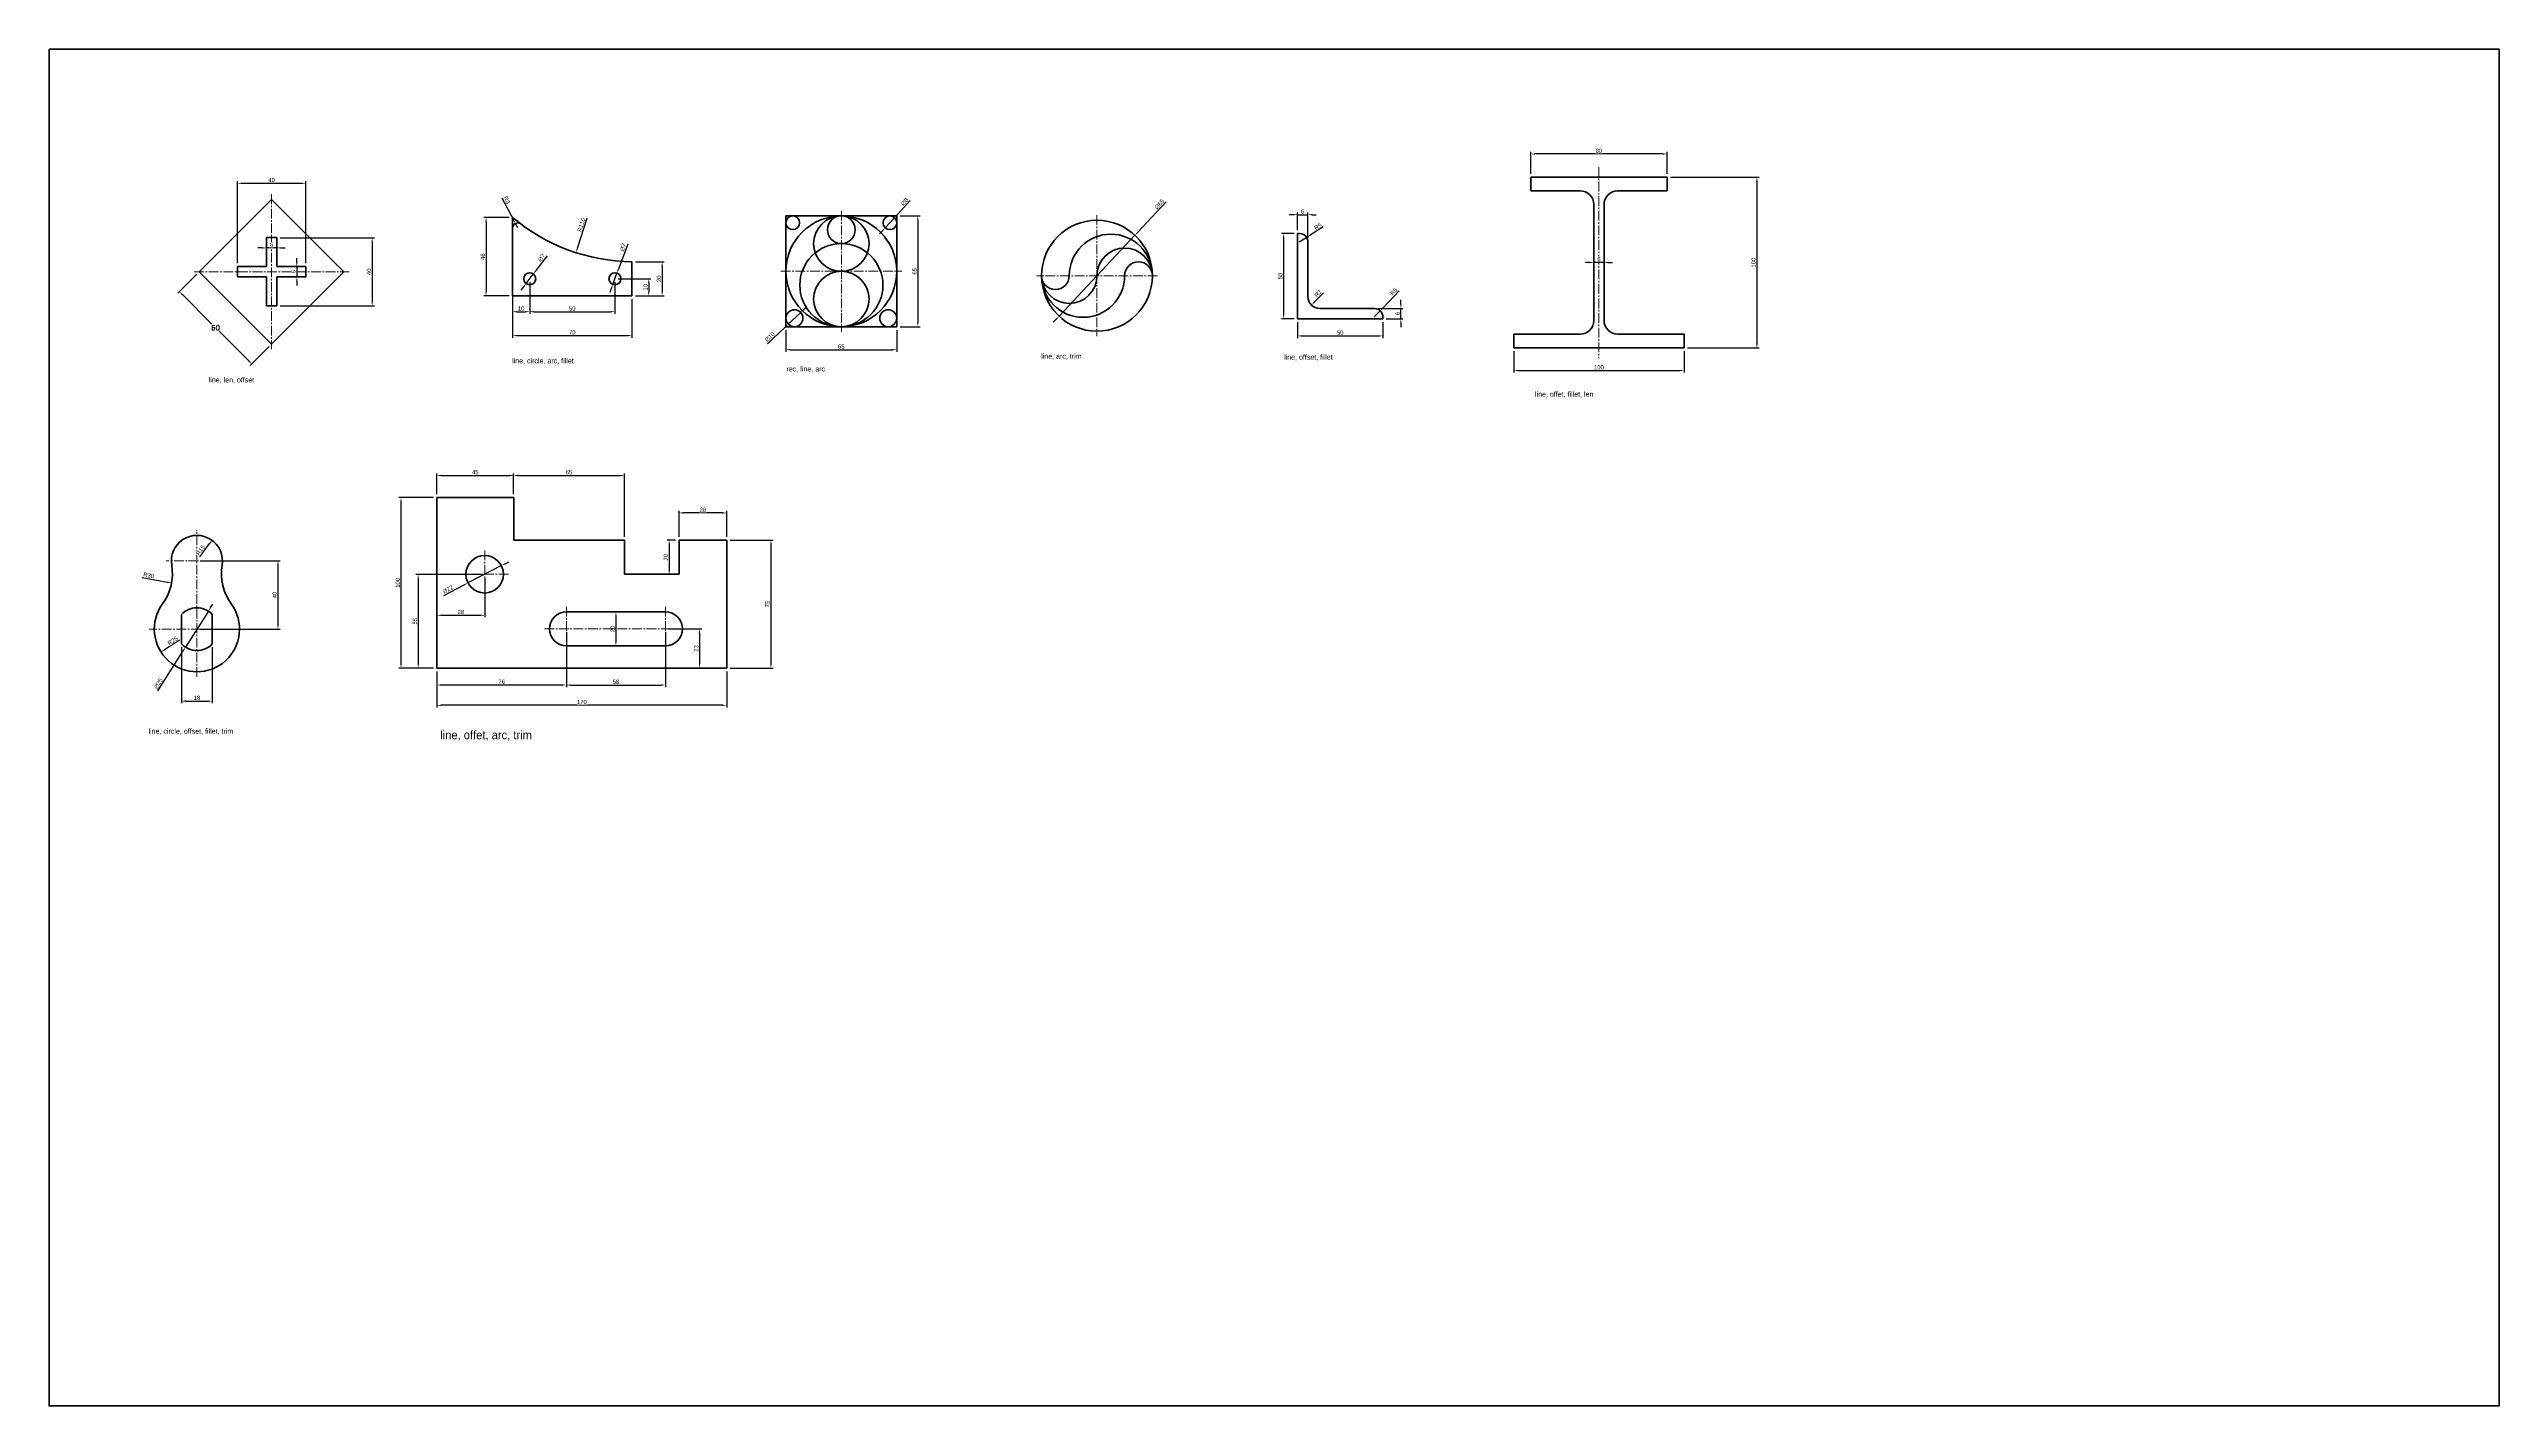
# Model space of a CAD drawing. Header units: millimetres. Extents: x 0 to 5010, y 0 to 6417.
# Drawn here: x 10 to 1447, y 3864 to 4660 of the extents above; entities that cross this region are included whole.
import ezdxf

# ---------------------------------------------------------------- set-up
doc = ezdxf.new("R2010")
doc.units = ezdxf.units.MM
doc.header["$LTSCALE"] = 0.3
doc.linetypes.add('CENTER2', pattern=[28.575, 19.05, -3.175, 3.175, -3.175])
doc.layers.get('Defpoints').update_dxf_attribs({"color": 6})
for name, color, linetype, lineweight, plot in [('1_윤곽선', 4, 'Continuous', 35, False), ('2_외형선', 7, 'Continuous', 35, False), ('4_중심선', 1, 'CENTER2', 18, False), ('6_가는실선', 3, 'Continuous', 18, False)]:
    doc.layers.add(name, color=color, linetype=linetype, lineweight=lineweight, plot=plot)
doc.styles.add('romans', font='romans.shx', dxfattribs={"height": 6, "bigfont": 'whgtxt.shx'})
doc.styles.get("Standard").update_dxf_attribs({"font": ''})
doc.styles.get('Standard').set_extended_font_data('Gulim')
doc.dimstyles.new('ISO-25', dxfattribs={"dimtxt": 2.5, "dimasz": 2.5, "dimexe": 1.25, "dimexo": 0.625, "dimtad": 1, "dimtxsty": 'Standard', "dimcen": 2.5, "dimadec": 0, "dimazin": 0, "dimtfac": 1, "dimtmove": 0, "dimatfit": 3, "dimfxl": 1, "dimtfill": 1, "dimarcsym": 0})
doc.dimstyles.new('주석', dxfattribs={"dimscale": 0, "dimtxt": 3, "dimasz": 2.5, "dimexe": 1.25, "dimexo": 5, "dimgap": 0.6, "dimtad": 1, "dimtih": 1, "dimtoh": 1, "dimtxsty": 'romans', "dimcen": 2.5, "dimclrd": 3, "dimclre": 3, "dimclrt": 2, "dimadec": 0, "dimazin": 0, "dimtfac": 1, "dimtmove": 0, "dimatfit": 3, "dimfxl": 1, "dimtfill": 1, "dimarcsym": 0})

# ---------------------------------------------------------------- blocks, each defined once
blk = doc.blocks.new('*D89')
at = {"layer": '6_가는실선', "color": 3, "lineweight": -2, "transparency": 16777216}
for p, q in [((96.7, 4528), (85.6, 4516.9)), ((88.3, 4516), (105.6, 4498.7)), ((127.2, 4477.1), (109.8, 4494.5)), ((139.2, 4485.6), (128, 4474.5))]:
    blk.add_line(p, q, dxfattribs=at)
at = {"layer": '6_가는실선', "color": 3, "transparency": 16777216}
for points in [[(88.6, 4516.3), (88, 4515.7), (86.5, 4517.8)], [(127.5, 4477.4), (126.9, 4476.8), (128.9, 4475.3)]]:
    blk.add_solid(points, dxfattribs=at)
at = {"layer": 'Defpoints', "color": 0, "transparency": 16777216}
for p in [(98.2, 4529.4), (140.6, 4487), (128.9, 4475.3)]:
    blk.add_point(p, dxfattribs=at)
at = {"layer": '6_가는실선', "color": 2, "transparency": 16777216, "insert": (107.7, 4496.6), "char_height": 3, "attachment_point": 5, "style": 'romans', "bg_fill": 3, "box_fill_scale": 1.1, "bg_fill_color": 256, "bg_fill_true_color": 13158600, "bg_fill_transparency": 0}
blk.add_mtext('60', dxfattribs=at)
blk = doc.blocks.new('*D85')
at = {"layer": '6_가는실선', "color": 0, "lineweight": -2, "transparency": 16777216}
for p, q in [((120.6, 4534.4), (120.6, 4582.6)), ((123.1, 4581.3), (158.1, 4581.3)), ((160.6, 4534.4), (160.6, 4582.6))]:
    blk.add_line(p, q, dxfattribs=at)
at = {"layer": '6_가는실선', "color": 0, "transparency": 16777216}
for points in [[(123.1, 4581.7), (123.1, 4580.9), (120.6, 4581.3)], [(158.1, 4581.7), (158.1, 4580.9), (160.6, 4581.3)]]:
    blk.add_solid(points, dxfattribs=at)
at = {"layer": 'Defpoints', "color": 0, "transparency": 16777216}
for p in [(160.6, 4581.3), (120.6, 4532.4), (160.6, 4532.4)]:
    blk.add_point(p, dxfattribs=at)
at = {"layer": '6_가는실선', "color": 0, "transparency": 16777216, "insert": (140.6, 4583.2), "char_height": 2.5, "attachment_point": 5, "bg_fill": 3, "box_fill_scale": 1.1, "bg_fill_color": 256, "bg_fill_true_color": 13158600, "bg_fill_transparency": 0}
blk.add_mtext('40', dxfattribs=at)
blk = doc.blocks.new('*D86')
at = {"layer": '6_가는실선', "color": 0, "lineweight": -2, "transparency": 16777216}
for p, q in [((145.6, 4549.4), (200.9, 4549.4)), ((199.6, 4546.9), (199.6, 4511.9)), ((145.6, 4509.4), (200.9, 4509.4))]:
    blk.add_line(p, q, dxfattribs=at)
at = {"layer": '6_가는실선', "color": 0, "transparency": 16777216}
for points in [[(199.2, 4546.9), (200, 4546.9), (199.6, 4549.4)], [(199.2, 4511.9), (200, 4511.9), (199.6, 4509.4)]]:
    blk.add_solid(points, dxfattribs=at)
at = {"layer": 'Defpoints', "color": 0, "transparency": 16777216}
for p in [(143.6, 4549.4), (143.6, 4509.4), (199.6, 4509.4)]:
    blk.add_point(p, dxfattribs=at)
at = {"layer": '6_가는실선', "color": 0, "transparency": 16777216, "insert": (197.7, 4529.4), "char_height": 2.5, "attachment_point": 5, "rotation": 90, "bg_fill": 3, "box_fill_scale": 1.1, "bg_fill_color": 256, "bg_fill_true_color": 13158600, "bg_fill_transparency": 0}
blk.add_mtext('40', dxfattribs=at)
blk = doc.blocks.new('*D87')
at = {"layer": '6_가는실선', "color": 0, "lineweight": -2, "transparency": 16777216}
for p, q in [((135.1, 4543.4), (132.6, 4543.4)), ((137.6, 4547.4), (137.6, 4542.1)), ((143.6, 4543.4), (137.6, 4543.4)), ((143.6, 4547.4), (143.6, 4542.1)), ((146.1, 4543.4), (148.6, 4543.4))]:
    blk.add_line(p, q, dxfattribs=at)
at = {"layer": '6_가는실선', "color": 0, "transparency": 16777216}
for points in [[(135.1, 4543.8), (135.1, 4543), (137.6, 4543.4)], [(146.1, 4543.8), (146.1, 4543), (143.6, 4543.4)]]:
    blk.add_solid(points, dxfattribs=at)
at = {"layer": '6_가는실선', "color": 0, "transparency": 16777216, "insert": (140.6, 4545.3), "char_height": 2.5, "attachment_point": 5, "bg_fill": 3, "box_fill_scale": 1.1, "bg_fill_color": 256, "bg_fill_true_color": 13158600, "bg_fill_transparency": 0}
blk.add_mtext('6', dxfattribs=at)
at = {"layer": 'Defpoints', "color": 0, "transparency": 16777216}
for p in [(137.6, 4549.4), (137.6, 4543.4), (143.6, 4549.4)]:
    blk.add_point(p, dxfattribs=at)
blk = doc.blocks.new('*D88')
at = {"layer": '6_가는실선', "color": 0, "lineweight": -2, "transparency": 16777216}
for p, q in [((158.6, 4532.4), (154.2, 4532.4)), ((155.4, 4534.9), (155.4, 4537.4)), ((155.4, 4532.4), (155.4, 4526.4)), ((158.6, 4526.4), (154.2, 4526.4)), ((155.4, 4523.9), (155.4, 4521.4))]:
    blk.add_line(p, q, dxfattribs=at)
at = {"layer": '6_가는실선', "color": 0, "transparency": 16777216}
for points in [[(155, 4534.9), (155.8, 4534.9), (155.4, 4532.4)], [(155, 4523.9), (155.8, 4523.9), (155.4, 4526.4)]]:
    blk.add_solid(points, dxfattribs=at)
at = {"layer": '6_가는실선', "color": 0, "transparency": 16777216, "insert": (153.5, 4529.4), "char_height": 2.5, "attachment_point": 5, "rotation": 90, "bg_fill": 3, "box_fill_scale": 1.1, "bg_fill_color": 256, "bg_fill_true_color": 13158600, "bg_fill_transparency": 0}
blk.add_mtext('6', dxfattribs=at)
at = {"layer": 'Defpoints', "color": 0, "transparency": 16777216}
for p in [(160.6, 4532.4), (155.4, 4526.4), (160.6, 4526.4)]:
    blk.add_point(p, dxfattribs=at)
blk = doc.blocks.new('*D90')
at = {"layer": '6_가는실선', "color": 0, "lineweight": -2, "transparency": 16777216}
for p, q in [((280, 4561.3), (265.1, 4561.3)), ((266.4, 4558.8), (266.4, 4517.8)), ((280, 4515.3), (265.1, 4515.3))]:
    blk.add_line(p, q, dxfattribs=at)
at = {"layer": '6_가는실선', "color": 0, "transparency": 16777216}
for points in [[(266, 4558.8), (266.8, 4558.8), (266.4, 4561.3)], [(266, 4517.8), (266.8, 4517.8), (266.4, 4515.3)]]:
    blk.add_solid(points, dxfattribs=at)
at = {"layer": 'Defpoints', "color": 0, "transparency": 16777216}
for p in [(282, 4561.3), (266.4, 4515.3), (282, 4515.3)]:
    blk.add_point(p, dxfattribs=at)
at = {"layer": '6_가는실선', "color": 0, "transparency": 16777216, "insert": (264.5, 4538.3), "char_height": 2.5, "attachment_point": 5, "rotation": 90, "bg_fill": 3, "box_fill_scale": 1.1, "bg_fill_color": 256, "bg_fill_true_color": 13158600, "bg_fill_transparency": 0}
blk.add_mtext('46', dxfattribs=at)
blk = doc.blocks.new('*D91')
at = {"layer": '6_가는실선', "color": 0, "lineweight": -2, "transparency": 16777216}
for p, q in [((282, 4513.3), (282, 4490.7)), ((352, 4513.3), (352, 4490.7)), ((284.5, 4492), (349.5, 4492))]:
    blk.add_line(p, q, dxfattribs=at)
at = {"layer": '6_가는실선', "color": 0, "transparency": 16777216}
for points in [[(284.5, 4492.4), (284.5, 4491.6), (282, 4492)], [(349.5, 4492.4), (349.5, 4491.6), (352, 4492)]]:
    blk.add_solid(points, dxfattribs=at)
at = {"layer": 'Defpoints', "color": 0, "transparency": 16777216}
for p in [(282, 4515.3), (352, 4515.3), (352, 4492)]:
    blk.add_point(p, dxfattribs=at)
at = {"layer": '6_가는실선', "color": 0, "transparency": 16777216, "insert": (317, 4493.9), "char_height": 2.5, "attachment_point": 5, "bg_fill": 3, "box_fill_scale": 1.1, "bg_fill_color": 256, "bg_fill_true_color": 13158600, "bg_fill_transparency": 0}
blk.add_mtext('70', dxfattribs=at)
blk = doc.blocks.new('*D92')
at = {"layer": '6_가는실선', "color": 0, "lineweight": -2, "transparency": 16777216}
for p, q in [((282, 4523.3), (282, 4504.8)), ((292, 4523.3), (292, 4504.8)), ((284.5, 4506), (289.5, 4506))]:
    blk.add_line(p, q, dxfattribs=at)
at = {"layer": '6_가는실선', "color": 0, "transparency": 16777216}
for points in [[(284.5, 4506.4), (284.5, 4505.6), (282, 4506)], [(289.5, 4506.4), (289.5, 4505.6), (292, 4506)]]:
    blk.add_solid(points, dxfattribs=at)
at = {"layer": 'Defpoints', "color": 0, "transparency": 16777216}
for p in [(282, 4525.3), (292, 4525.3)]:
    blk.add_point(p, dxfattribs=at)
at = {"layer": '6_가는실선', "color": 0, "transparency": 16777216, "insert": (287, 4507.9), "char_height": 2.5, "attachment_point": 5, "bg_fill": 3, "box_fill_scale": 1.1, "bg_fill_color": 256, "bg_fill_true_color": 13158600, "bg_fill_transparency": 0}
blk.add_mtext('10', dxfattribs=at)
at = {"layer": 'Defpoints', "color": 0, "transparency": 16777216}
blk.add_point((292, 4506), dxfattribs=at)
blk = doc.blocks.new('*D93')
at = {"layer": '6_가는실선', "color": 0, "lineweight": -2, "transparency": 16777216}
for p, q in [((292, 4523.3), (292, 4504.8)), ((342, 4523.3), (342, 4504.8)), ((294.5, 4506), (339.5, 4506))]:
    blk.add_line(p, q, dxfattribs=at)
at = {"layer": '6_가는실선', "color": 0, "transparency": 16777216}
for points in [[(294.5, 4506.4), (294.5, 4505.6), (292, 4506)], [(339.5, 4506.4), (339.5, 4505.6), (342, 4506)]]:
    blk.add_solid(points, dxfattribs=at)
at = {"layer": 'Defpoints', "color": 0, "transparency": 16777216}
for p in [(292, 4525.3), (342, 4525.3), (342, 4506)]:
    blk.add_point(p, dxfattribs=at)
at = {"layer": '6_가는실선', "color": 0, "transparency": 16777216, "insert": (317, 4507.9), "char_height": 2.5, "attachment_point": 5, "bg_fill": 3, "box_fill_scale": 1.1, "bg_fill_color": 256, "bg_fill_true_color": 13158600, "bg_fill_transparency": 0}
blk.add_mtext('50', dxfattribs=at)
blk = doc.blocks.new('*D94')
at = {"layer": '6_가는실선', "color": 0, "lineweight": -2, "transparency": 16777216}
for p, q in [((344, 4525.3), (363.1, 4525.3)), ((354, 4515.3), (363.1, 4515.3)), ((361.9, 4522.8), (361.9, 4517.8))]:
    blk.add_line(p, q, dxfattribs=at)
at = {"layer": '6_가는실선', "color": 0, "transparency": 16777216}
for points in [[(361.4, 4522.8), (362.3, 4522.8), (361.9, 4525.3)], [(361.4, 4517.8), (362.3, 4517.8), (361.9, 4515.3)]]:
    blk.add_solid(points, dxfattribs=at)
at = {"layer": 'Defpoints', "color": 0, "transparency": 16777216}
blk.add_point((342, 4525.3), dxfattribs=at)
at = {"layer": '6_가는실선', "color": 0, "transparency": 16777216, "insert": (359.9, 4520.3), "char_height": 2.5, "attachment_point": 5, "rotation": 90, "bg_fill": 3, "box_fill_scale": 1.1, "bg_fill_color": 256, "bg_fill_true_color": 13158600, "bg_fill_transparency": 0}
blk.add_mtext('10', dxfattribs=at)
at = {"layer": 'Defpoints', "color": 0, "transparency": 16777216}
for p in [(352, 4515.3), (361.9, 4515.3)]:
    blk.add_point(p, dxfattribs=at)
blk = doc.blocks.new('*D95')
at = {"layer": '6_가는실선', "color": 0, "lineweight": -2, "transparency": 16777216}
for p, q in [((354, 4535.3), (370.9, 4535.3)), ((369.7, 4532.8), (369.7, 4517.8)), ((354, 4515.3), (370.9, 4515.3))]:
    blk.add_line(p, q, dxfattribs=at)
at = {"layer": '6_가는실선', "color": 0, "transparency": 16777216}
for points in [[(369.3, 4532.8), (370.1, 4532.8), (369.7, 4535.3)], [(369.3, 4517.8), (370.1, 4517.8), (369.7, 4515.3)]]:
    blk.add_solid(points, dxfattribs=at)
at = {"layer": 'Defpoints', "color": 0, "transparency": 16777216}
for p in [(352, 4535.3), (352, 4515.3), (369.7, 4515.3)]:
    blk.add_point(p, dxfattribs=at)
at = {"layer": '6_가는실선', "color": 0, "transparency": 16777216, "insert": (367.8, 4525.3), "char_height": 2.5, "attachment_point": 5, "rotation": 90, "bg_fill": 3, "box_fill_scale": 1.1, "bg_fill_color": 256, "bg_fill_true_color": 13158600, "bg_fill_transparency": 0}
blk.add_mtext('20', dxfattribs=at)
blk = doc.blocks.new('*D96')
at = {"layer": '6_가는실선', "color": 0, "lineweight": -2, "transparency": 16777216}
blk.add_line((325.6, 4560.6), (319.9, 4543), dxfattribs=at)
at = {"layer": '6_가는실선', "color": 0, "transparency": 16777216}
blk.add_solid([(319.5, 4543.1), (320.3, 4542.9), (319.2, 4540.6)], dxfattribs=at)
at = {"layer": 'Defpoints', "color": 0, "transparency": 16777216}
for p in [(353, 4645.3), (319.2, 4540.6)]:
    blk.add_point(p, dxfattribs=at)
at = {"layer": '6_가는실선', "color": 0, "transparency": 16777216, "insert": (322.4, 4556.9), "char_height": 2.5, "attachment_point": 5, "rotation": 72.0702, "bg_fill": 3, "box_fill_scale": 1.1, "bg_fill_color": 256, "bg_fill_true_color": 13158600, "bg_fill_transparency": 0}
blk.add_mtext('R110', dxfattribs=at)
blk = doc.blocks.new('*D97')
at = {"layer": '6_가는실선', "color": 0, "lineweight": -2, "transparency": 16777216}
for p, q in [((275.7, 4572.8), (282.5, 4559.9)), ((285, 4555.1), (283.6, 4557.7))]:
    blk.add_line(p, q, dxfattribs=at)
at = {"layer": '6_가는실선', "color": 0, "transparency": 16777216}
blk.add_solid([(282.8, 4560.1), (282.1, 4559.7), (283.6, 4557.7)], dxfattribs=at)
at = {"layer": 'Defpoints', "color": 0, "transparency": 16777216}
for p in [(283.6, 4557.7), (285, 4555.1)]:
    blk.add_point(p, dxfattribs=at)
at = {"layer": '6_가는실선', "color": 0, "transparency": 16777216, "insert": (278.6, 4571.5), "char_height": 2.5, "attachment_point": 5, "rotation": 297.609, "bg_fill": 3, "box_fill_scale": 1.1, "bg_fill_color": 256, "bg_fill_true_color": 13158600, "bg_fill_transparency": 0}
blk.add_mtext('R3', dxfattribs=at)
blk = doc.blocks.new('*D98')
at = {"layer": '6_가는실선', "color": 0, "lineweight": -2, "transparency": 16777216}
for p, q in [((349.6, 4545.6), (344.1, 4530.9)), ((340.8, 4522), (343.2, 4528.6)), ((339.9, 4519.7), (339, 4517.3))]:
    blk.add_line(p, q, dxfattribs=at)
at = {"layer": '6_가는실선', "color": 0, "transparency": 16777216}
for points in [[(343.7, 4531.1), (344.5, 4530.8), (343.2, 4528.6)], [(339.5, 4519.8), (340.3, 4519.5), (340.8, 4522)]]:
    blk.add_solid(points, dxfattribs=at)
at = {"layer": 'Defpoints', "color": 0, "transparency": 16777216}
for p in [(343.2, 4528.6), (340.8, 4522)]:
    blk.add_point(p, dxfattribs=at)
at = {"layer": '6_가는실선', "color": 0, "transparency": 16777216, "insert": (346.8, 4543.7), "char_height": 2.5, "attachment_point": 5, "rotation": 69.5957, "bg_fill": 3, "box_fill_scale": 1.1, "bg_fill_color": 256, "bg_fill_true_color": 13158600, "bg_fill_transparency": 0}
blk.add_mtext('∅7', dxfattribs=at)
blk = doc.blocks.new('*D99')
at = {"layer": '6_가는실선', "color": 0, "lineweight": -2, "transparency": 16777216}
for p, q in [((302.3, 4538.7), (295.7, 4530.1)), ((288.4, 4520.5), (286.8, 4518.6))]:
    blk.add_line(p, q, dxfattribs=at)
at = {"layer": '6_가는실선', "color": 0, "transparency": 16777216}
blk.add_solid([(288, 4520.8), (288.7, 4520.3), (289.9, 4522.5)], dxfattribs=at)
at = {"layer": 'Defpoints', "color": 0, "transparency": 16777216}
blk.add_point((289.9, 4522.5), dxfattribs=at)
at = {"layer": '6_가는실선', "color": 0, "transparency": 16777216, "insert": (299, 4537.7), "char_height": 2.5, "attachment_point": 5, "rotation": 52.5399, "bg_fill": 3, "box_fill_scale": 1.1, "bg_fill_color": 256, "bg_fill_true_color": 13158600, "bg_fill_transparency": 0}
blk.add_mtext('∅7', dxfattribs=at)
at = {"layer": '6_가는실선', "color": 0, "lineweight": -2, "transparency": 16777216}
blk.add_line((289.9, 4522.5), (294.1, 4528.1), dxfattribs=at)
at = {"layer": '6_가는실선', "color": 0, "transparency": 16777216}
blk.add_solid([(295.3, 4530.3), (296, 4529.8), (294.1, 4528.1)], dxfattribs=at)
at = {"layer": 'Defpoints', "color": 0, "transparency": 16777216}
blk.add_point((294.1, 4528.1), dxfattribs=at)
blk = doc.blocks.new('*D100')
at = {"layer": '6_가는실선', "color": 0, "lineweight": -2, "transparency": 16777216}
for p, q in [((515.3, 4571.2), (507.7, 4563)), ((498.9, 4553.4), (497.2, 4551.6))]:
    blk.add_line(p, q, dxfattribs=at)
at = {"layer": '6_가는실선', "color": 0, "transparency": 16777216}
blk.add_solid([(498.6, 4553.7), (499.2, 4553.1), (500.6, 4555.2)], dxfattribs=at)
at = {"layer": 'Defpoints', "color": 0, "transparency": 16777216}
blk.add_point((500.6, 4555.2), dxfattribs=at)
at = {"layer": '6_가는실선', "color": 0, "transparency": 16777216, "insert": (512, 4570.5), "char_height": 2.5, "attachment_point": 5, "rotation": 47.3748, "bg_fill": 3, "box_fill_scale": 1.1, "bg_fill_color": 256, "bg_fill_true_color": 13158600, "bg_fill_transparency": 0}
blk.add_mtext('∅8', dxfattribs=at)
at = {"layer": '6_가는실선', "color": 0, "lineweight": -2, "transparency": 16777216}
blk.add_line((500.6, 4555.2), (506.1, 4561.1), dxfattribs=at)
at = {"layer": '6_가는실선', "color": 0, "transparency": 16777216}
blk.add_solid([(507.4, 4563.2), (508.1, 4562.7), (506.1, 4561.1)], dxfattribs=at)
at = {"layer": 'Defpoints', "color": 0, "transparency": 16777216}
blk.add_point((506.1, 4561.1), dxfattribs=at)
blk = doc.blocks.new('*D101')
at = {"layer": '6_가는실선', "color": 0, "lineweight": -2, "transparency": 16777216}
for p, q in [((451, 4505.6), (443.7, 4498.7)), ((452.8, 4507.3), (454.6, 4509.1)), ((431.6, 4487.2), (441.9, 4497))]:
    blk.add_line(p, q, dxfattribs=at)
at = {"layer": '6_가는실선', "color": 0, "transparency": 16777216}
blk.add_solid([(452.5, 4507.6), (453.1, 4507), (451, 4505.6)], dxfattribs=at)
at = {"layer": 'Defpoints', "color": 0, "transparency": 16777216}
for p in [(451, 4505.6), (443.7, 4498.7)]:
    blk.add_point(p, dxfattribs=at)
at = {"layer": '6_가는실선', "color": 0, "transparency": 16777216, "insert": (432.9, 4491.2), "char_height": 2.5, "attachment_point": 5, "rotation": 43.4301, "bg_fill": 3, "box_fill_scale": 1.1, "bg_fill_color": 256, "bg_fill_true_color": 13158600, "bg_fill_transparency": 0}
blk.add_mtext('∅10', dxfattribs=at)
at = {"layer": '6_가는실선', "color": 0, "transparency": 16777216}
blk.add_solid([(441.6, 4497.3), (442.2, 4496.7), (443.7, 4498.7)], dxfattribs=at)
blk = doc.blocks.new('*D102')
at = {"layer": '6_가는실선', "color": 0, "lineweight": -2, "transparency": 16777216}
for p, q in [((442.3, 4495.2), (442.3, 4482.5)), ((507.3, 4495.2), (507.3, 4482.5)), ((444.8, 4483.7), (504.8, 4483.7))]:
    blk.add_line(p, q, dxfattribs=at)
at = {"layer": '6_가는실선', "color": 0, "transparency": 16777216}
for points in [[(444.8, 4484.1), (444.8, 4483.3), (442.3, 4483.7)], [(504.8, 4484.1), (504.8, 4483.3), (507.3, 4483.7)]]:
    blk.add_solid(points, dxfattribs=at)
at = {"layer": 'Defpoints', "color": 0, "transparency": 16777216}
for p in [(442.3, 4497.2), (507.3, 4497.2), (507.3, 4483.7)]:
    blk.add_point(p, dxfattribs=at)
at = {"layer": '6_가는실선', "color": 0, "transparency": 16777216, "insert": (474.8, 4485.6), "char_height": 2.5, "attachment_point": 5, "bg_fill": 3, "box_fill_scale": 1.1, "bg_fill_color": 256, "bg_fill_true_color": 13158600, "bg_fill_transparency": 0}
blk.add_mtext('65', dxfattribs=at)
blk = doc.blocks.new('*D103')
at = {"layer": '6_가는실선', "color": 0, "lineweight": -2, "transparency": 16777216}
for p, q in [((509.3, 4562.2), (521, 4562.2)), ((519.7, 4559.7), (519.7, 4499.7)), ((509.3, 4497.2), (521, 4497.2))]:
    blk.add_line(p, q, dxfattribs=at)
at = {"layer": '6_가는실선', "color": 0, "transparency": 16777216}
for points in [[(519.3, 4559.7), (520.1, 4559.7), (519.7, 4562.2)], [(519.3, 4499.7), (520.1, 4499.7), (519.7, 4497.2)]]:
    blk.add_solid(points, dxfattribs=at)
at = {"layer": 'Defpoints', "color": 0, "transparency": 16777216}
for p in [(507.3, 4562.2), (507.3, 4497.2), (519.7, 4497.2)]:
    blk.add_point(p, dxfattribs=at)
at = {"layer": '6_가는실선', "color": 0, "transparency": 16777216, "insert": (517.8, 4529.7), "char_height": 2.5, "attachment_point": 5, "rotation": 90, "bg_fill": 3, "box_fill_scale": 1.1, "bg_fill_color": 256, "bg_fill_true_color": 13158600, "bg_fill_transparency": 0}
blk.add_mtext('65', dxfattribs=at)
blk = doc.blocks.new('*D104')
at = {"layer": '6_가는실선', "color": 0, "lineweight": -2, "transparency": 16777216}
for p, q in [((665.5, 4570.5), (648.8, 4552.6)), ((602.6, 4503.4), (647, 4550.8)), ((600.8, 4501.6), (599.1, 4499.8))]:
    blk.add_line(p, q, dxfattribs=at)
at = {"layer": '6_가는실선', "color": 0, "transparency": 16777216}
for points in [[(648.5, 4552.9), (649.1, 4552.3), (647, 4550.8)], [(600.5, 4501.9), (601.2, 4501.3), (602.6, 4503.4)]]:
    blk.add_solid(points, dxfattribs=at)
at = {"layer": 'Defpoints', "color": 0, "transparency": 16777216}
for p in [(647, 4550.8), (602.6, 4503.4)]:
    blk.add_point(p, dxfattribs=at)
at = {"layer": '6_가는실선', "color": 0, "transparency": 16777216, "insert": (661.5, 4569.1), "char_height": 2.5, "attachment_point": 5, "rotation": 46.8133, "bg_fill": 3, "box_fill_scale": 1.1, "bg_fill_color": 256, "bg_fill_true_color": 13158600, "bg_fill_transparency": 0}
blk.add_mtext('∅65', dxfattribs=at)
blk = doc.blocks.new('*D105')
at = {"layer": '6_가는실선', "color": 0, "lineweight": -2, "transparency": 16777216}
for p, q in [((742.5, 4499.9), (742.5, 4490.5)), ((792.5, 4499.9), (792.5, 4490.5)), ((745, 4491.8), (790, 4491.8))]:
    blk.add_line(p, q, dxfattribs=at)
at = {"layer": '6_가는실선', "color": 0, "transparency": 16777216}
for points in [[(745, 4492.2), (745, 4491.4), (742.5, 4491.8)], [(790, 4492.2), (790, 4491.4), (792.5, 4491.8)]]:
    blk.add_solid(points, dxfattribs=at)
at = {"layer": 'Defpoints', "color": 0, "transparency": 16777216}
for p in [(742.5, 4501.9), (792.5, 4501.9), (792.5, 4491.8)]:
    blk.add_point(p, dxfattribs=at)
at = {"layer": '6_가는실선', "color": 0, "transparency": 16777216, "insert": (767.5, 4493.7), "char_height": 2.5, "attachment_point": 5, "bg_fill": 3, "box_fill_scale": 1.1, "bg_fill_color": 256, "bg_fill_true_color": 13158600, "bg_fill_transparency": 0}
blk.add_mtext('50', dxfattribs=at)
blk = doc.blocks.new('*D106')
at = {"layer": '6_가는실선', "color": 0, "lineweight": -2, "transparency": 16777216}
for p, q in [((740.5, 4551.9), (733, 4551.9)), ((734.3, 4549.4), (734.3, 4504.4)), ((740.5, 4501.9), (733, 4501.9))]:
    blk.add_line(p, q, dxfattribs=at)
at = {"layer": '6_가는실선', "color": 0, "transparency": 16777216}
for points in [[(733.9, 4549.4), (734.7, 4549.4), (734.3, 4551.9)], [(733.9, 4504.4), (734.7, 4504.4), (734.3, 4501.9)]]:
    blk.add_solid(points, dxfattribs=at)
at = {"layer": 'Defpoints', "color": 0, "transparency": 16777216}
for p in [(742.5, 4551.9), (734.3, 4501.9), (742.5, 4501.9)]:
    blk.add_point(p, dxfattribs=at)
at = {"layer": '6_가는실선', "color": 0, "transparency": 16777216, "insert": (732.4, 4526.9), "char_height": 2.5, "attachment_point": 5, "rotation": 90, "bg_fill": 3, "box_fill_scale": 1.1, "bg_fill_color": 256, "bg_fill_true_color": 13158600, "bg_fill_transparency": 0}
blk.add_mtext('50', dxfattribs=at)
blk = doc.blocks.new('*D107')
at = {"layer": '6_가는실선', "color": 0, "lineweight": -2, "transparency": 16777216}
for p, q in [((740, 4562.9), (737.5, 4562.9)), ((742.5, 4553.9), (742.5, 4564.1)), ((742.5, 4562.9), (748.5, 4562.9)), ((748.5, 4548.9), (748.5, 4564.1)), ((751, 4562.9), (753.5, 4562.9))]:
    blk.add_line(p, q, dxfattribs=at)
at = {"layer": '6_가는실선', "color": 0, "transparency": 16777216}
for points in [[(740, 4563.3), (740, 4562.5), (742.5, 4562.9)], [(751, 4563.3), (751, 4562.5), (748.5, 4562.9)]]:
    blk.add_solid(points, dxfattribs=at)
at = {"layer": 'Defpoints', "color": 0, "transparency": 16777216}
for p in [(742.5, 4551.9), (748.5, 4546.9)]:
    blk.add_point(p, dxfattribs=at)
at = {"layer": '6_가는실선', "color": 0, "transparency": 16777216, "insert": (745.5, 4564.8), "char_height": 2.5, "attachment_point": 5, "bg_fill": 3, "box_fill_scale": 1.1, "bg_fill_color": 256, "bg_fill_true_color": 13158600, "bg_fill_transparency": 0}
blk.add_mtext('6', dxfattribs=at)
at = {"layer": 'Defpoints', "color": 0, "transparency": 16777216}
blk.add_point((748.5, 4562.9), dxfattribs=at)
blk = doc.blocks.new('*D108')
at = {"layer": '6_가는실선', "color": 0, "lineweight": -2, "transparency": 16777216}
for p, q in [((789.5, 4507.9), (804.3, 4507.9)), ((794.5, 4501.9), (804.3, 4501.9)), ((803.1, 4510.4), (803.1, 4512.9)), ((803.1, 4501.9), (803.1, 4507.9)), ((803.1, 4499.4), (803.1, 4496.9))]:
    blk.add_line(p, q, dxfattribs=at)
at = {"layer": '6_가는실선', "color": 0, "transparency": 16777216}
for points in [[(802.7, 4510.4), (803.5, 4510.4), (803.1, 4507.9)], [(802.7, 4499.4), (803.5, 4499.4), (803.1, 4501.9)]]:
    blk.add_solid(points, dxfattribs=at)
at = {"layer": 'Defpoints', "color": 0, "transparency": 16777216}
blk.add_point((787.5, 4507.9), dxfattribs=at)
at = {"layer": '6_가는실선', "color": 0, "transparency": 16777216, "insert": (801.2, 4504.9), "char_height": 2.5, "attachment_point": 5, "rotation": 90, "bg_fill": 3, "box_fill_scale": 1.1, "bg_fill_color": 256, "bg_fill_true_color": 13158600, "bg_fill_transparency": 0}
blk.add_mtext('6', dxfattribs=at)
at = {"layer": 'Defpoints', "color": 0, "transparency": 16777216}
for p in [(792.5, 4501.9), (803.1, 4507.9)]:
    blk.add_point(p, dxfattribs=at)
blk = doc.blocks.new('*D109')
at = {"layer": '6_가는실선', "color": 0, "lineweight": -2, "transparency": 16777216}
blk.add_line((757.5, 4555.7), (749.9, 4550.9), dxfattribs=at)
at = {"layer": 'Defpoints', "color": 0, "transparency": 16777216}
blk.add_point((743.5, 4546.9), dxfattribs=at)
at = {"layer": '6_가는실선', "color": 0, "transparency": 16777216, "insert": (754.4, 4556), "char_height": 2.5, "attachment_point": 5, "rotation": 32.3647, "bg_fill": 3, "box_fill_scale": 1.1, "bg_fill_color": 256, "bg_fill_true_color": 13158600, "bg_fill_transparency": 0}
blk.add_mtext('R5', dxfattribs=at)
at = {"layer": '6_가는실선', "color": 0, "lineweight": -2, "transparency": 16777216}
blk.add_line((743.5, 4546.9), (747.8, 4549.5), dxfattribs=at)
at = {"layer": '6_가는실선', "color": 0, "transparency": 16777216}
blk.add_solid([(749.7, 4551.2), (750.1, 4550.5), (747.8, 4549.5)], dxfattribs=at)
at = {"layer": 'Defpoints', "color": 0, "transparency": 16777216}
blk.add_point((747.8, 4549.5), dxfattribs=at)
blk = doc.blocks.new('*D110')
at = {"layer": '6_가는실선', "color": 0, "lineweight": -2, "transparency": 16777216}
for p, q in [((802, 4518.3), (792.7, 4508.3)), ((787.5, 4502.9), (791, 4506.5))]:
    blk.add_line(p, q, dxfattribs=at)
at = {"layer": 'Defpoints', "color": 0, "transparency": 16777216}
for p in [(787.5, 4502.9), (791, 4506.5)]:
    blk.add_point(p, dxfattribs=at)
at = {"layer": '6_가는실선', "color": 0, "transparency": 16777216, "insert": (798.9, 4517.8), "char_height": 2.5, "attachment_point": 5, "rotation": 46.8225, "bg_fill": 3, "box_fill_scale": 1.1, "bg_fill_color": 256, "bg_fill_true_color": 13158600, "bg_fill_transparency": 0}
blk.add_mtext('R5', dxfattribs=at)
at = {"layer": '6_가는실선', "color": 0, "transparency": 16777216}
blk.add_solid([(792.4, 4508.6), (793, 4508), (791, 4506.5)], dxfattribs=at)
blk = doc.blocks.new('*D111')
at = {"layer": '6_가는실선', "color": 0, "lineweight": -2, "transparency": 16777216}
blk.add_line((757.8, 4517.1), (752.4, 4511.7), dxfattribs=at)
at = {"layer": '6_가는실선', "color": 0, "transparency": 16777216, "insert": (754.6, 4516.7), "char_height": 2.5, "attachment_point": 5, "rotation": 45, "bg_fill": 3, "box_fill_scale": 1.1, "bg_fill_color": 256, "bg_fill_true_color": 13158600, "bg_fill_transparency": 0}
blk.add_mtext('R7', dxfattribs=at)
at = {"layer": '6_가는실선', "color": 0, "transparency": 16777216}
blk.add_solid([(752.1, 4512), (752.7, 4511.4), (750.6, 4509.9)], dxfattribs=at)
at = {"layer": 'Defpoints', "color": 0, "transparency": 16777216}
for p in [(755.5, 4514.9), (750.6, 4509.9)]:
    blk.add_point(p, dxfattribs=at)
blk = doc.blocks.new('*D112')
at = {"layer": '6_가는실선', "color": 0, "lineweight": -2, "transparency": 16777216}
for p, q in [((961.3, 4584.8), (1013.2, 4584.8)), ((1012, 4582.3), (1012, 4487.3)), ((971.3, 4484.8), (1013.2, 4484.8))]:
    blk.add_line(p, q, dxfattribs=at)
at = {"layer": '6_가는실선', "color": 0, "transparency": 16777216}
for points in [[(1011.5, 4582.3), (1012.4, 4582.3), (1012, 4584.8)], [(1011.5, 4487.3), (1012.4, 4487.3), (1012, 4484.8)]]:
    blk.add_solid(points, dxfattribs=at)
at = {"layer": 'Defpoints', "color": 0, "transparency": 16777216}
for p in [(959.3, 4584.8), (969.3, 4484.8), (1012, 4484.8)]:
    blk.add_point(p, dxfattribs=at)
at = {"layer": '6_가는실선', "color": 0, "transparency": 16777216, "insert": (1010, 4534.8), "char_height": 2.5, "attachment_point": 5, "rotation": 90, "bg_fill": 3, "box_fill_scale": 1.1, "bg_fill_color": 256, "bg_fill_true_color": 13158600, "bg_fill_transparency": 0}
blk.add_mtext('100', dxfattribs=at)
blk = doc.blocks.new('*D113')
at = {"layer": '6_가는실선', "color": 0, "lineweight": -2, "transparency": 16777216}
for p, q in [((879.3, 4586.8), (879.3, 4599.7)), ((959.3, 4586.8), (959.3, 4599.7)), ((956.8, 4598.5), (881.8, 4598.5))]:
    blk.add_line(p, q, dxfattribs=at)
at = {"layer": '6_가는실선', "color": 0, "transparency": 16777216}
for points in [[(881.8, 4598.9), (881.8, 4598.1), (879.3, 4598.5)], [(956.8, 4598.9), (956.8, 4598.1), (959.3, 4598.5)]]:
    blk.add_solid(points, dxfattribs=at)
at = {"layer": 'Defpoints', "color": 0, "transparency": 16777216}
for p in [(879.3, 4598.5), (879.3, 4584.8), (959.3, 4584.8)]:
    blk.add_point(p, dxfattribs=at)
at = {"layer": '6_가는실선', "color": 0, "transparency": 16777216, "insert": (919.3, 4600.4), "char_height": 2.5, "attachment_point": 5, "bg_fill": 3, "box_fill_scale": 1.1, "bg_fill_color": 256, "bg_fill_true_color": 13158600, "bg_fill_transparency": 0}
blk.add_mtext('80', dxfattribs=at)
blk = doc.blocks.new('*D114')
at = {"layer": '6_가는실선', "color": 0, "lineweight": -2, "transparency": 16777216}
for p, q in [((913.8, 4534.8), (911.3, 4534.8)), ((916.3, 4536.8), (916.3, 4536.1)), ((922.3, 4534.8), (916.3, 4534.8)), ((922.3, 4536.8), (922.3, 4536.1)), ((924.8, 4534.8), (927.3, 4534.8))]:
    blk.add_line(p, q, dxfattribs=at)
at = {"layer": '6_가는실선', "color": 0, "transparency": 16777216}
for points in [[(913.8, 4535.3), (913.8, 4534.4), (916.3, 4534.8)], [(924.8, 4535.3), (924.8, 4534.4), (922.3, 4534.8)]]:
    blk.add_solid(points, dxfattribs=at)
at = {"layer": '6_가는실선', "color": 0, "transparency": 16777216, "insert": (919.3, 4536.8), "char_height": 2.5, "attachment_point": 5, "bg_fill": 3, "box_fill_scale": 1.1, "bg_fill_color": 256, "bg_fill_true_color": 13158600, "bg_fill_transparency": 0}
blk.add_mtext('6', dxfattribs=at)
at = {"layer": 'Defpoints', "color": 0, "transparency": 16777216}
for p in [(916.3, 4534.8), (916.3, 4534.8), (922.3, 4534.8)]:
    blk.add_point(p, dxfattribs=at)
blk = doc.blocks.new('*D115')
at = {"layer": '6_가는실선', "color": 0, "lineweight": -2, "transparency": 16777216}
for p, q in [((869.3, 4482.8), (869.3, 4470.3)), ((871.8, 4471.5), (966.8, 4471.5)), ((969.3, 4482.8), (969.3, 4470.3))]:
    blk.add_line(p, q, dxfattribs=at)
at = {"layer": '6_가는실선', "color": 0, "transparency": 16777216}
for points in [[(871.8, 4471.9), (871.8, 4471.1), (869.3, 4471.5)], [(966.8, 4471.9), (966.8, 4471.1), (969.3, 4471.5)]]:
    blk.add_solid(points, dxfattribs=at)
at = {"layer": 'Defpoints', "color": 0, "transparency": 16777216}
for p in [(869.3, 4484.8), (969.3, 4484.8), (969.3, 4471.5)]:
    blk.add_point(p, dxfattribs=at)
at = {"layer": '6_가는실선', "color": 0, "transparency": 16777216, "insert": (919.3, 4473.4), "char_height": 2.5, "attachment_point": 5, "bg_fill": 3, "box_fill_scale": 1.1, "bg_fill_color": 256, "bg_fill_true_color": 13158600, "bg_fill_transparency": 0}
blk.add_mtext('100', dxfattribs=at)
blk = doc.blocks.new('*D116')
at = {"layer": '6_가는실선', "color": 0, "lineweight": -2, "transparency": 16777216}
for p, q in [((98.8, 4359.9), (145.6, 4359.9)), ((144.3, 4357.4), (144.3, 4322.4)), ((98.8, 4319.9), (145.6, 4319.9))]:
    blk.add_line(p, q, dxfattribs=at)
at = {"layer": '6_가는실선', "color": 0, "transparency": 16777216}
for points in [[(143.9, 4357.4), (144.8, 4357.4), (144.3, 4359.9)], [(143.9, 4322.4), (144.8, 4322.4), (144.3, 4319.9)]]:
    blk.add_solid(points, dxfattribs=at)
at = {"layer": 'Defpoints', "color": 0, "transparency": 16777216}
for p in [(96.8, 4359.9), (96.8, 4319.9), (144.3, 4319.9)]:
    blk.add_point(p, dxfattribs=at)
at = {"layer": '6_가는실선', "color": 0, "transparency": 16777216, "insert": (142.4, 4339.9), "char_height": 2.5, "attachment_point": 5, "rotation": 90, "bg_fill": 3, "box_fill_scale": 1.1, "bg_fill_color": 256, "bg_fill_true_color": 13158600, "bg_fill_transparency": 0}
blk.add_mtext('40', dxfattribs=at)
blk = doc.blocks.new('*D117')
at = {"layer": '6_가는실선', "color": 0, "lineweight": -2, "transparency": 16777216}
for p, q in [((87.8, 4309.2), (87.8, 4276.4)), ((105.8, 4309.2), (105.8, 4276.4)), ((90.3, 4277.6), (103.3, 4277.6))]:
    blk.add_line(p, q, dxfattribs=at)
at = {"layer": '6_가는실선', "color": 0, "transparency": 16777216}
for points in [[(90.3, 4278.1), (90.3, 4277.2), (87.8, 4277.6)], [(103.3, 4278.1), (103.3, 4277.2), (105.8, 4277.6)]]:
    blk.add_solid(points, dxfattribs=at)
at = {"layer": 'Defpoints', "color": 0, "transparency": 16777216}
for p in [(87.8, 4311.2), (105.8, 4311.2)]:
    blk.add_point(p, dxfattribs=at)
at = {"layer": '6_가는실선', "color": 0, "transparency": 16777216, "insert": (96.8, 4279.6), "char_height": 2.5, "attachment_point": 5, "bg_fill": 3, "box_fill_scale": 1.1, "bg_fill_color": 256, "bg_fill_true_color": 13158600, "bg_fill_transparency": 0}
blk.add_mtext('18', dxfattribs=at)
at = {"layer": 'Defpoints', "color": 0, "transparency": 16777216}
blk.add_point((105.8, 4277.6), dxfattribs=at)
blk = doc.blocks.new('*D118')
at = {"layer": '6_가는실선', "color": 0, "lineweight": -2, "transparency": 16777216}
blk.add_line((64.7, 4350.1), (79.5, 4347.4), dxfattribs=at)
at = {"layer": '6_가는실선', "color": 0, "transparency": 16777216}
blk.add_solid([(79.5, 4347.8), (79.4, 4347), (81.9, 4347)], dxfattribs=at)
at = {"layer": 'Defpoints', "color": 0, "transparency": 16777216}
for p in [(52.4, 4352.4), (81.9, 4347)]:
    blk.add_point(p, dxfattribs=at)
at = {"layer": '6_가는실선', "color": 0, "transparency": 16777216, "insert": (68.5, 4351.4), "char_height": 2.5, "attachment_point": 5, "rotation": 349.656, "bg_fill": 3, "box_fill_scale": 1.1, "bg_fill_color": 256, "bg_fill_true_color": 13158600, "bg_fill_transparency": 0}
blk.add_mtext('R30', dxfattribs=at)
blk = doc.blocks.new('*D119')
at = {"layer": '6_가는실선', "color": 0, "lineweight": -2, "transparency": 16777216}
blk.add_line((98.5, 4362.2), (104.1, 4370), dxfattribs=at)
at = {"layer": '6_가는실선', "color": 0, "transparency": 16777216, "insert": (98.9, 4366.1), "char_height": 2.5, "attachment_point": 5, "rotation": 54.0727, "bg_fill": 3, "box_fill_scale": 1.1, "bg_fill_color": 256, "bg_fill_true_color": 13158600, "bg_fill_transparency": 0}
blk.add_mtext('R15', dxfattribs=at)
at = {"layer": '6_가는실선', "color": 0, "transparency": 16777216}
blk.add_solid([(103.8, 4370.2), (104.5, 4369.7), (105.6, 4372)], dxfattribs=at)
at = {"layer": 'Defpoints', "color": 0, "transparency": 16777216}
for p in [(105.6, 4372), (96.8, 4359.9)]:
    blk.add_point(p, dxfattribs=at)
blk = doc.blocks.new('*D120')
at = {"layer": '6_가는실선', "color": 0, "lineweight": -2, "transparency": 16777216}
blk.add_line((86.5, 4313.3), (77.8, 4307.7), dxfattribs=at)
at = {"layer": 'Defpoints', "color": 0, "transparency": 16777216}
blk.add_point((96.8, 4319.9), dxfattribs=at)
at = {"layer": '6_가는실선', "color": 0, "transparency": 16777216, "insert": (82.6, 4313), "char_height": 2.5, "attachment_point": 5, "rotation": 32.6228, "bg_fill": 3, "box_fill_scale": 1.1, "bg_fill_color": 256, "bg_fill_true_color": 13158600, "bg_fill_transparency": 0}
blk.add_mtext('R25', dxfattribs=at)
at = {"layer": '6_가는실선', "color": 0, "transparency": 16777216}
blk.add_solid([(77.6, 4308.1), (78.1, 4307.4), (75.7, 4306.4)], dxfattribs=at)
at = {"layer": 'Defpoints', "color": 0, "transparency": 16777216}
blk.add_point((75.7, 4306.4), dxfattribs=at)
blk = doc.blocks.new('*D121')
at = {"layer": '6_가는실선', "color": 0, "lineweight": -2, "transparency": 16777216}
for p, q in [((103.5, 4330.4), (90.1, 4309.3)), ((104.8, 4332.5), (106.2, 4334.6)), ((73.8, 4283.7), (88.7, 4307.2))]:
    blk.add_line(p, q, dxfattribs=at)
at = {"layer": '6_가는실선', "color": 0, "transparency": 16777216}
for points in [[(104.5, 4332.7), (105.2, 4332.3), (103.5, 4330.4)], [(88.4, 4307.4), (89.1, 4307), (90.1, 4309.3)]]:
    blk.add_solid(points, dxfattribs=at)
at = {"layer": 'Defpoints', "color": 0, "transparency": 16777216}
for p in [(103.5, 4330.4), (90.1, 4309.3)]:
    blk.add_point(p, dxfattribs=at)
at = {"layer": '6_가는실선', "color": 0, "transparency": 16777216, "insert": (74.2, 4287.9), "char_height": 2.5, "attachment_point": 5, "rotation": 57.5648, "bg_fill": 3, "box_fill_scale": 1.1, "bg_fill_color": 256, "bg_fill_true_color": 13158600, "bg_fill_transparency": 0}
blk.add_mtext('∅25', dxfattribs=at)
blk = doc.blocks.new('*D122')
at = {"layer": '6_가는실선', "color": 0, "lineweight": -2, "transparency": 16777216}
for p, q in [((409.6, 4372), (434.8, 4372)), ((433.5, 4369.5), (433.5, 4299.5)), ((409.6, 4297), (434.8, 4297))]:
    blk.add_line(p, q, dxfattribs=at)
at = {"layer": '6_가는실선', "color": 0, "transparency": 16777216}
for points in [[(433.1, 4369.5), (434, 4369.5), (433.5, 4372)], [(433.1, 4299.5), (434, 4299.5), (433.5, 4297)]]:
    blk.add_solid(points, dxfattribs=at)
at = {"layer": 'Defpoints', "color": 0, "transparency": 16777216}
for p in [(407.6, 4372), (407.6, 4297), (433.5, 4297)]:
    blk.add_point(p, dxfattribs=at)
at = {"layer": '6_가는실선', "color": 0, "transparency": 16777216, "insert": (431.6, 4334.5), "char_height": 2.5, "attachment_point": 5, "rotation": 90, "bg_fill": 3, "box_fill_scale": 1.1, "bg_fill_color": 256, "bg_fill_true_color": 13158600, "bg_fill_transparency": 0}
blk.add_mtext('75', dxfattribs=at)
blk = doc.blocks.new('*D123')
at = {"layer": '6_가는실선', "color": 0, "lineweight": -2, "transparency": 16777216}
for p, q in [((237.6, 4295), (237.6, 4273.9)), ((407.6, 4295), (407.6, 4273.9)), ((405.1, 4275.2), (240.1, 4275.2))]:
    blk.add_line(p, q, dxfattribs=at)
at = {"layer": '6_가는실선', "color": 0, "transparency": 16777216}
for points in [[(240.1, 4275.6), (240.1, 4274.8), (237.6, 4275.2)], [(405.1, 4275.6), (405.1, 4274.8), (407.6, 4275.2)]]:
    blk.add_solid(points, dxfattribs=at)
at = {"layer": 'Defpoints', "color": 0, "transparency": 16777216}
for p in [(237.6, 4297), (407.6, 4297), (237.6, 4275.2)]:
    blk.add_point(p, dxfattribs=at)
at = {"layer": '6_가는실선', "color": 0, "transparency": 16777216, "insert": (322.6, 4277.1), "char_height": 2.5, "attachment_point": 5, "bg_fill": 3, "box_fill_scale": 1.1, "bg_fill_color": 256, "bg_fill_true_color": 13158600, "bg_fill_transparency": 0}
blk.add_mtext('170', dxfattribs=at)
blk = doc.blocks.new('*D124')
at = {"layer": '6_가는실선', "color": 0, "lineweight": -2, "transparency": 16777216}
for p, q in [((235.6, 4397), (215.3, 4397)), ((216.5, 4394.5), (216.5, 4299.5)), ((235.6, 4297), (215.3, 4297))]:
    blk.add_line(p, q, dxfattribs=at)
at = {"layer": '6_가는실선', "color": 0, "transparency": 16777216}
for points in [[(216.1, 4394.5), (216.9, 4394.5), (216.5, 4397)], [(216.1, 4299.5), (216.9, 4299.5), (216.5, 4297)]]:
    blk.add_solid(points, dxfattribs=at)
at = {"layer": 'Defpoints', "color": 0, "transparency": 16777216}
for p in [(237.6, 4397), (216.5, 4297), (237.6, 4297)]:
    blk.add_point(p, dxfattribs=at)
at = {"layer": '6_가는실선', "color": 0, "transparency": 16777216, "insert": (214.6, 4347), "char_height": 2.5, "attachment_point": 5, "rotation": 90, "bg_fill": 3, "box_fill_scale": 1.1, "bg_fill_color": 256, "bg_fill_true_color": 13158600, "bg_fill_transparency": 0}
blk.add_mtext('100', dxfattribs=at)
blk = doc.blocks.new('*D125')
at = {"layer": '6_가는실선', "color": 0, "lineweight": -2, "transparency": 16777216}
for p, q in [((237.6, 4399), (237.6, 4411.2)), ((240.1, 4409.9), (280.1, 4409.9)), ((282.6, 4399), (282.6, 4411.2))]:
    blk.add_line(p, q, dxfattribs=at)
at = {"layer": '6_가는실선', "color": 0, "transparency": 16777216}
for points in [[(240.1, 4410.4), (240.1, 4409.5), (237.6, 4409.9)], [(280.1, 4410.4), (280.1, 4409.5), (282.6, 4409.9)]]:
    blk.add_solid(points, dxfattribs=at)
at = {"layer": 'Defpoints', "color": 0, "transparency": 16777216}
for p in [(282.6, 4409.9), (237.6, 4397), (282.6, 4397)]:
    blk.add_point(p, dxfattribs=at)
at = {"layer": '6_가는실선', "color": 0, "transparency": 16777216, "insert": (260.1, 4411.9), "char_height": 2.5, "attachment_point": 5, "bg_fill": 3, "box_fill_scale": 1.1, "bg_fill_color": 256, "bg_fill_true_color": 13158600, "bg_fill_transparency": 0}
blk.add_mtext('45', dxfattribs=at)
blk = doc.blocks.new('*D126')
at = {"layer": '6_가는실선', "color": 0, "lineweight": -2, "transparency": 16777216}
for p, q in [((282.6, 4399), (282.6, 4411.2)), ((285.1, 4409.9), (345.1, 4409.9)), ((347.6, 4374), (347.6, 4411.2))]:
    blk.add_line(p, q, dxfattribs=at)
at = {"layer": '6_가는실선', "color": 0, "transparency": 16777216}
for points in [[(285.1, 4410.4), (285.1, 4409.5), (282.6, 4409.9)], [(345.1, 4410.4), (345.1, 4409.5), (347.6, 4409.9)]]:
    blk.add_solid(points, dxfattribs=at)
at = {"layer": 'Defpoints', "color": 0, "transparency": 16777216}
for p in [(347.6, 4409.9), (282.6, 4397), (347.6, 4372)]:
    blk.add_point(p, dxfattribs=at)
at = {"layer": '6_가는실선', "color": 0, "transparency": 16777216, "insert": (315.1, 4411.9), "char_height": 2.5, "attachment_point": 5, "bg_fill": 3, "box_fill_scale": 1.1, "bg_fill_color": 256, "bg_fill_true_color": 13158600, "bg_fill_transparency": 0}
blk.add_mtext('65', dxfattribs=at)
blk = doc.blocks.new('*D127')
at = {"layer": '6_가는실선', "color": 0, "lineweight": -2, "transparency": 16777216}
for p, q in [((379.6, 4374), (379.6, 4389.3)), ((405.1, 4388), (382.1, 4388)), ((407.6, 4374), (407.6, 4389.3))]:
    blk.add_line(p, q, dxfattribs=at)
at = {"layer": '6_가는실선', "color": 0, "transparency": 16777216}
for points in [[(382.1, 4388.4), (382.1, 4387.6), (379.6, 4388)], [(405.1, 4388.4), (405.1, 4387.6), (407.6, 4388)]]:
    blk.add_solid(points, dxfattribs=at)
at = {"layer": 'Defpoints', "color": 0, "transparency": 16777216}
for p in [(379.6, 4388), (379.6, 4372), (407.6, 4372)]:
    blk.add_point(p, dxfattribs=at)
at = {"layer": '6_가는실선', "color": 0, "transparency": 16777216, "insert": (393.6, 4389.9), "char_height": 2.5, "attachment_point": 5, "bg_fill": 3, "box_fill_scale": 1.1, "bg_fill_color": 256, "bg_fill_true_color": 13158600, "bg_fill_transparency": 0}
blk.add_mtext('28', dxfattribs=at)
blk = doc.blocks.new('*D128')
at = {"layer": '6_가는실선', "color": 0, "lineweight": -2, "transparency": 16777216}
for p, q in [((377.6, 4372), (372.6, 4372)), ((373.8, 4369.5), (373.8, 4354.5)), ((377.6, 4352), (372.6, 4352))]:
    blk.add_line(p, q, dxfattribs=at)
at = {"layer": '6_가는실선', "color": 0, "transparency": 16777216}
for points in [[(373.4, 4369.5), (374.3, 4369.5), (373.8, 4372)], [(373.4, 4354.5), (374.3, 4354.5), (373.8, 4352)]]:
    blk.add_solid(points, dxfattribs=at)
at = {"layer": 'Defpoints', "color": 0, "transparency": 16777216}
for p in [(379.6, 4372), (373.8, 4352), (379.6, 4352)]:
    blk.add_point(p, dxfattribs=at)
at = {"layer": '6_가는실선', "color": 0, "transparency": 16777216, "insert": (371.9, 4362), "char_height": 2.5, "attachment_point": 5, "rotation": 90, "bg_fill": 3, "box_fill_scale": 1.1, "bg_fill_color": 256, "bg_fill_true_color": 13158600, "bg_fill_transparency": 0}
blk.add_mtext('20', dxfattribs=at)
blk = doc.blocks.new('*D129')
at = {"layer": '6_가는실선', "color": 0, "lineweight": -2, "transparency": 16777216}
for p, q in [((263.6, 4352), (225.3, 4352)), ((226.6, 4349.5), (226.6, 4299.5)), ((235.6, 4297), (225.3, 4297))]:
    blk.add_line(p, q, dxfattribs=at)
at = {"layer": '6_가는실선', "color": 0, "transparency": 16777216}
for points in [[(226.2, 4349.5), (227, 4349.5), (226.6, 4352)], [(226.2, 4299.5), (227, 4299.5), (226.6, 4297)]]:
    blk.add_solid(points, dxfattribs=at)
at = {"layer": 'Defpoints', "color": 0, "transparency": 16777216}
for p in [(265.6, 4352), (226.6, 4297), (237.6, 4297)]:
    blk.add_point(p, dxfattribs=at)
at = {"layer": '6_가는실선', "color": 0, "transparency": 16777216, "insert": (224.7, 4324.5), "char_height": 2.5, "attachment_point": 5, "rotation": 90, "bg_fill": 3, "box_fill_scale": 1.1, "bg_fill_color": 256, "bg_fill_true_color": 13158600, "bg_fill_transparency": 0}
blk.add_mtext('55', dxfattribs=at)
blk = doc.blocks.new('*D130')
at = {"layer": '6_가는실선', "color": 0, "lineweight": -2, "transparency": 16777216}
for p, q in [((237.6, 4350), (237.6, 4326.8)), ((265.6, 4350), (265.6, 4326.8)), ((240.1, 4328), (263.1, 4328))]:
    blk.add_line(p, q, dxfattribs=at)
at = {"layer": '6_가는실선', "color": 0, "transparency": 16777216}
for points in [[(240.1, 4328.4), (240.1, 4327.6), (237.6, 4328)], [(263.1, 4328.4), (263.1, 4327.6), (265.6, 4328)]]:
    blk.add_solid(points, dxfattribs=at)
at = {"layer": 'Defpoints', "color": 0, "transparency": 16777216}
for p in [(237.6, 4352), (265.6, 4352), (265.6, 4328)]:
    blk.add_point(p, dxfattribs=at)
at = {"layer": '6_가는실선', "color": 0, "transparency": 16777216, "insert": (251.6, 4329.9), "char_height": 2.5, "attachment_point": 5, "bg_fill": 3, "box_fill_scale": 1.1, "bg_fill_color": 256, "bg_fill_true_color": 13158600, "bg_fill_transparency": 0}
blk.add_mtext('28', dxfattribs=at)
blk = doc.blocks.new('*D131')
at = {"layer": '6_가는실선', "color": 0, "lineweight": -2, "transparency": 16777216}
for p, q in [((313.6, 4318), (313.6, 4285.8)), ((237.6, 4295), (237.6, 4285.8)), ((311.1, 4287.1), (240.1, 4287.1))]:
    blk.add_line(p, q, dxfattribs=at)
at = {"layer": '6_가는실선', "color": 0, "transparency": 16777216}
for points in [[(240.1, 4287.5), (240.1, 4286.7), (237.6, 4287.1)], [(311.1, 4287.5), (311.1, 4286.7), (313.6, 4287.1)]]:
    blk.add_solid(points, dxfattribs=at)
at = {"layer": 'Defpoints', "color": 0, "transparency": 16777216}
for p in [(313.6, 4320), (237.6, 4297), (237.6, 4287.1)]:
    blk.add_point(p, dxfattribs=at)
at = {"layer": '6_가는실선', "color": 0, "transparency": 16777216, "insert": (275.6, 4289), "char_height": 2.5, "attachment_point": 5, "bg_fill": 3, "box_fill_scale": 1.1, "bg_fill_color": 256, "bg_fill_true_color": 13158600, "bg_fill_transparency": 0}
blk.add_mtext('76', dxfattribs=at)
blk = doc.blocks.new('*D132')
at = {"layer": '6_가는실선', "color": 0, "lineweight": -2, "transparency": 16777216}
for p, q in [((313.6, 4318), (313.6, 4285.8)), ((371.6, 4318), (371.6, 4285.8)), ((316.1, 4287.1), (369.1, 4287.1))]:
    blk.add_line(p, q, dxfattribs=at)
at = {"layer": '6_가는실선', "color": 0, "transparency": 16777216}
for points in [[(316.1, 4287.5), (316.1, 4286.7), (313.6, 4287.1)], [(369.1, 4287.5), (369.1, 4286.7), (371.6, 4287.1)]]:
    blk.add_solid(points, dxfattribs=at)
at = {"layer": 'Defpoints', "color": 0, "transparency": 16777216}
for p in [(313.6, 4320), (371.6, 4320), (371.6, 4287.1)]:
    blk.add_point(p, dxfattribs=at)
at = {"layer": '6_가는실선', "color": 0, "transparency": 16777216, "insert": (342.6, 4289), "char_height": 2.5, "attachment_point": 5, "bg_fill": 3, "box_fill_scale": 1.1, "bg_fill_color": 256, "bg_fill_true_color": 13158600, "bg_fill_transparency": 0}
blk.add_mtext('58', dxfattribs=at)
blk = doc.blocks.new('*D133')
at = {"layer": '6_가는실선', "color": 0, "lineweight": -2, "transparency": 16777216}
for p, q in [((342.6, 4327.5), (342.6, 4312.5)), ((344.6, 4330), (343.9, 4330)), ((344.6, 4310), (343.9, 4310))]:
    blk.add_line(p, q, dxfattribs=at)
at = {"layer": '6_가는실선', "color": 0, "transparency": 16777216}
for points in [[(342.2, 4327.5), (343, 4327.5), (342.6, 4330)], [(342.2, 4312.5), (343, 4312.5), (342.6, 4310)]]:
    blk.add_solid(points, dxfattribs=at)
at = {"layer": 'Defpoints', "color": 0, "transparency": 16777216}
for p in [(342.6, 4330), (342.6, 4310), (342.6, 4310)]:
    blk.add_point(p, dxfattribs=at)
at = {"layer": '6_가는실선', "color": 0, "transparency": 16777216, "insert": (340.7, 4320), "char_height": 2.5, "attachment_point": 5, "rotation": 90, "bg_fill": 3, "box_fill_scale": 1.1, "bg_fill_color": 256, "bg_fill_true_color": 13158600, "bg_fill_transparency": 0}
blk.add_mtext('20', dxfattribs=at)
blk = doc.blocks.new('*D134')
at = {"layer": '6_가는실선', "color": 0, "lineweight": -2, "transparency": 16777216}
for p, q in [((373.6, 4320), (392.9, 4320)), ((391.6, 4317.5), (391.6, 4299.5)), ((373.6, 4297), (392.9, 4297))]:
    blk.add_line(p, q, dxfattribs=at)
at = {"layer": '6_가는실선', "color": 0, "transparency": 16777216}
for points in [[(391.2, 4317.5), (392, 4317.5), (391.6, 4320)], [(391.2, 4299.5), (392, 4299.5), (391.6, 4297)]]:
    blk.add_solid(points, dxfattribs=at)
at = {"layer": 'Defpoints', "color": 0, "transparency": 16777216}
for p in [(371.6, 4320), (371.6, 4297), (391.6, 4297)]:
    blk.add_point(p, dxfattribs=at)
at = {"layer": '6_가는실선', "color": 0, "transparency": 16777216, "insert": (389.7, 4308.5), "char_height": 2.5, "attachment_point": 5, "rotation": 90, "bg_fill": 3, "box_fill_scale": 1.1, "bg_fill_color": 256, "bg_fill_true_color": 13158600, "bg_fill_transparency": 0}
blk.add_mtext('23', dxfattribs=at)
blk = doc.blocks.new('*D135')
at = {"layer": '6_가는실선', "color": 0, "lineweight": -2, "transparency": 16777216}
for p, q in [((275.4, 4357.1), (255.8, 4347)), ((277.6, 4358.2), (279.8, 4359.4)), ((241.6, 4339.6), (253.6, 4345.8))]:
    blk.add_line(p, q, dxfattribs=at)
at = {"layer": '6_가는실선', "color": 0, "transparency": 16777216}
blk.add_solid([(277.4, 4358.6), (277.8, 4357.9), (275.4, 4357.1)], dxfattribs=at)
at = {"layer": 'Defpoints', "color": 0, "transparency": 16777216}
for p in [(275.4, 4357.1), (255.8, 4347)]:
    blk.add_point(p, dxfattribs=at)
at = {"layer": '6_가는실선', "color": 0, "transparency": 16777216, "insert": (244, 4343.1), "char_height": 2.5, "attachment_point": 5, "rotation": 27.3783, "bg_fill": 3, "box_fill_scale": 1.1, "bg_fill_color": 256, "bg_fill_true_color": 13158600, "bg_fill_transparency": 0}
blk.add_mtext('∅22', dxfattribs=at)
at = {"layer": '6_가는실선', "color": 0, "transparency": 16777216}
blk.add_solid([(253.4, 4346.2), (253.8, 4345.5), (255.8, 4347)], dxfattribs=at)

msp = doc.modelspace()

# ---------------------------------------------------------------- linework, layer by layer
at = {"layer": '1_윤곽선'}
msp.add_lwpolyline([(10, 4660.039), (1447.332, 4660.039), (1447.332, 3864.329), (10, 3864.329)], close=True, dxfattribs=at)
at = {"layer": '2_외형선'}
for p, q in [((98.158, 4529.422), (140.585, 4571.849)), ((183.011, 4529.422), (140.585, 4571.849)), ((879.281, 4584.847), (959.281, 4584.847)), ((879.281, 4584.847), (879.281, 4576.847)), ((879.281, 4576.847), (908.281, 4576.847)), ((930.281, 4576.847), (959.281, 4576.847)), ((959.281, 4584.847), (959.281, 4576.847)), ((282.011, 4515.299), (282.011, 4561.299)), ((507.343, 4562.18), (442.343, 4562.18)), ((442.343, 4562.18), (442.343, 4497.18)), ((507.343, 4497.18), (507.343, 4562.18)), ((916.281, 4568.847), (916.281, 4500.847)), ((922.281, 4568.847), (922.281, 4500.847)), ((137.585, 4549.422), (137.585, 4532.422)), ((143.585, 4549.422), (137.585, 4549.422)), ((143.585, 4549.422), (143.585, 4532.422)), ((742.539, 4501.865), (742.539, 4551.865)), ((742.539, 4551.865), (743.539, 4551.865)), ((748.539, 4514.865), (748.539, 4546.865)), ((98.158, 4529.422), (140.585, 4486.996)), ((120.585, 4526.422), (120.585, 4532.422)), ((137.585, 4532.422), (120.585, 4532.422)), ((140.585, 4486.996), (183.011, 4529.422)), ((160.585, 4532.422), (143.585, 4532.422)), ((160.585, 4532.422), (160.585, 4526.422)), ((352.011, 4515.299), (352.011, 4535.299)), ((137.585, 4526.422), (120.585, 4526.422)), ((137.585, 4526.422), (137.585, 4509.422)), ((160.585, 4526.422), (143.585, 4526.422)), ((143.585, 4526.422), (143.585, 4509.422)), ((282.011, 4515.299), (352.011, 4515.299)), ((143.585, 4509.422), (137.585, 4509.422)), ((742.539, 4501.865), (792.539, 4501.865)), ((755.539, 4507.865), (787.539, 4507.865)), ((792.539, 4501.865), (792.539, 4502.865)), ((442.343, 4497.18), (507.343, 4497.18)), ((869.281, 4492.847), (908.281, 4492.847)), ((869.281, 4492.847), (869.281, 4484.847)), ((869.281, 4484.847), (969.281, 4484.847)), ((930.281, 4492.847), (969.281, 4492.847)), ((969.281, 4492.847), (969.281, 4484.847)), ((237.607, 4397.033), (282.607, 4397.033)), ((237.607, 4397.033), (237.607, 4297.033)), ((282.607, 4397.033), (282.607, 4372.033)), ((282.607, 4372.033), (347.607, 4372.033)), ((347.607, 4372.033), (347.607, 4352.033)), ((379.607, 4372.033), (379.607, 4352.033)), ((379.607, 4372.033), (407.607, 4372.033)), ((407.607, 4372.033), (407.607, 4297.033)), ((347.607, 4352.033), (379.607, 4352.033)), ((347.607, 4352.033), (379.607, 4352.033)), ((87.791, 4328.538), (87.791, 4311.188)), ((105.791, 4328.538), (105.791, 4311.188)), ((313.607, 4330.033), (371.607, 4330.033)), ((313.607, 4310.033), (371.607, 4310.033)), ((237.607, 4297.033), (407.607, 4297.033))]:
    msp.add_line(p, q, dxfattribs=at)
for centre, radius in [((474.843, 4529.68), 32.5), ((446.343, 4558.18), 4), ((474.843, 4545.93), 16.25), ((474.843, 4554.055), 8.125), ((503.343, 4558.18), 4), ((624.802, 4527.108), 32.5), ((474.843, 4521.555), 24.375), ((292.011, 4525.299), 3.5), ((342.011, 4525.299), 3.5), ((474.843, 4513.43), 16.25), ((447.343, 4502.18), 5), ((502.343, 4502.18), 5), ((265.607, 4352.033), 11)]:
    msp.add_circle(centre, radius, dxfattribs=at)
for centre, radius, start, end in [((908.281, 4568.847), 8, 0, 90), ((930.281, 4568.847), 8, 90, 180), ((353.038, 4645.294), 110, 229.781963, 269.465167), ((285.011, 4555.065), 3, 52.986226, 180), ((632.927, 4527.108), 24.375, 0, 180), ((641.052, 4527.108), 16.25, 0, 180), ((743.539, 4546.865), 5, 0, 90), ((649.177, 4527.108), 8.125, 0, 180), ((608.552, 4527.108), 16.25, 180, 0), ((600.427, 4527.108), 8.125, 180, 0), ((616.677, 4527.108), 24.375, 180, 0), ((755.539, 4514.865), 7, 180, 270), ((787.539, 4502.865), 5, 0, 90), ((908.281, 4500.847), 8, 270, 0), ((930.281, 4500.847), 8, 180, 270), ((96.791, 4359.863), 15, 350.405932, 189.594068), ((52.42, 4352.363), 30, 323.778453, 9.594068), ((141.161, 4352.363), 30, 170.405932, 216.221547), ((96.791, 4319.863), 25, 143.778453, 36.221547), ((96.791, 4319.863), 12.5, 43.94552, 136.05448), ((313.607, 4320.033), 10, 90, 270), ((371.607, 4320.033), 10, 270, 90), ((96.791, 4319.863), 12.5, 223.94552, 316.05448)]:
    msp.add_arc(centre, radius, start, end, dxfattribs=at)
at = {"layer": '4_중심선'}
for p, q in [((919.281, 4590.847), (919.281, 4478.847)), ((140.585, 4574.849), (140.585, 4483.996)), ((474.843, 4565.18), (474.843, 4494.18)), ((624.802, 4562.608), (624.802, 4491.608)), ((95.158, 4529.422), (186.011, 4529.422)), ((439.343, 4529.68), (510.343, 4529.68)), ((660.302, 4527.108), (589.302, 4527.108)), ((96.791, 4291.863), (96.791, 4377.863)), ((114.791, 4359.863), (78.791, 4359.863)), ((124.791, 4319.863), (68.791, 4319.863))]:
    msp.add_line(p, q, dxfattribs=at)

# ---------------------------------------------------------------- texts
at = {"layer": '2_외형선', "attachment_point": 1}
for s, width, insert, char_height in [('line, circle, arc, fillet', 73.52658, (281.688, 4478.73), 3), ('rec, line, arc', 80.9828, (442.707, 4473.951), 3), ('line, arc, trim', 68.55577, (592.078, 4481.406), 3), ('line, offset, fillet', 62.61076, (734.574, 4480.897), 3), ('line, offet, fillet, len', 87.56641, (881.757, 4459.134), 3), ('line, circle, offset, fillet, trim', 102.78158, (68.357, 4261.504), 3), ('line, offet, arc, trim', 113.74559, (239.507, 4260.303), 5)]:
    msp.add_mtext_dynamic_manual_height_columns(s, width=width, gutter_width=12.5, heights=[0], dxfattribs=dict(at, insert=insert, char_height=char_height))

# ---------------------------------------------------------------- next in the draw order: dimensions: what is measured, and where the dimension line sits
at = {"layer": '6_가는실선'}
for p1, p2, picture, middle in [((500.634, 4555.237), (506.052, 4561.123), '*D100', (513.423, 4569.133)), ((602.56, 4503.412), (647.045, 4550.805), '*D104', (662.967, 4567.768)), ((450.974, 4505.617), (443.712, 4498.743), '*D101', (434.256, 4489.792))]:
    dim = msp.add_diameter_dim_2p(p1=p1, p2=p2, dimstyle='ISO-25', dxfattribs=at)
    dim.commit()
    dim.dimension.update_dxf_attribs({"geometry": picture, "text_midpoint": middle, "dimtype": 163})
for base, p1, p2, picture, middle in [((1011.95, 4484.847), (959.281, 4584.847), (969.281, 4484.847), '*D112', (1010.04, 4534.847)), ((266.389, 4515.299), (282.011, 4561.299), (282.011, 4515.299), '*D90', (264.481, 4538.299)), ((433.535, 4297.033), (407.607, 4372.033), (407.607, 4297.033), '*D122', (431.628, 4334.533)), ((144.344, 4319.863), (96.791, 4359.863), (96.791, 4319.863), '*D116', (142.436, 4339.863))]:
    dim = msp.add_linear_dim(base=base, p1=p1, p2=p2, angle=90, dimstyle='ISO-25', override={"dimexo": 2}, dxfattribs=at)
    dim.commit()
    dim.dimension.update_dxf_attribs({"geometry": picture, "text_midpoint": middle})
dim = msp.add_aligned_dim(p1=(98.158, 4529.422), p2=(140.585, 4486.996), distance=-16.485, dimstyle='주석', override={"dimexe": 1.25, "dimexo": 2}, dxfattribs=at)
dim.commit()
dim.dimension.update_dxf_attribs({"geometry": '*D89', "text_midpoint": (107.715, 4496.553)})
for base, p1, p2, picture, middle in [((916.281, 4534.847), (922.281, 4534.847), (916.281, 4534.847), '*D114', (919.281, 4536.754)), ((792.539, 4491.789), (742.539, 4501.865), (792.539, 4501.865), '*D105', (767.539, 4493.696)), ((105.791, 4277.649), (87.791, 4311.188), (105.791, 4311.188), '*D117', (96.791, 4279.559))]:
    dim = msp.add_linear_dim(base=base, p1=p1, p2=p2, dimstyle='ISO-25', override={"dimexo": 2}, dxfattribs=at)
    dim.commit()
    dim.dimension.update_dxf_attribs({"geometry": picture, "text_midpoint": middle})
for center, mpoint, picture, middle in [((755.539, 4514.865), (750.589, 4509.916), '*D111', (755.992, 4515.318)), ((52.42, 4352.363), (81.933, 4346.976), '*D118', (68.132, 4349.495))]:
    dim = msp.add_radius_dim(center=center, mpoint=mpoint, dimstyle='ISO-25', dxfattribs=at)
    dim.commit()
    dim.dimension.update_dxf_attribs({"geometry": picture, "text_midpoint": middle, "dimtype": 164})

# ---------------------------------------------------------------- next in the draw order: texts
at = {"layer": '2_외형선', "insert": (103.682, 4467.522), "char_height": 3, "attachment_point": 1}
msp.add_mtext_dynamic_manual_height_columns('line, len, offset', width=70.21271, gutter_width=12.5, heights=[0], dxfattribs=at)

# ---------------------------------------------------------------- next in the draw order: dimensions: what is measured, and where the dimension line sits
at = {"layer": '6_가는실선'}
for base, p1, p2, picture, middle in [((879.281, 4598.487), (959.281, 4584.847), (879.281, 4584.847), '*D113', (919.281, 4600.394)), ((160.585, 4581.303), (120.585, 4532.422), (160.585, 4532.422), '*D85', (140.585, 4583.211)), ((352.011, 4491.976), (282.011, 4515.299), (352.011, 4515.299), '*D91', (317.011, 4493.884)), ((507.343, 4483.731), (442.343, 4497.18), (507.343, 4497.18), '*D102', (474.843, 4485.637)), ((969.281, 4471.528), (869.281, 4484.847), (969.281, 4484.847), '*D115', (919.281, 4473.438)), ((379.607, 4388.032), (407.607, 4372.033), (379.607, 4372.033), '*D127', (393.607, 4389.938)), ((237.607, 4275.186), (407.607, 4297.033), (237.607, 4297.033), '*D123', (322.607, 4277.096))]:
    dim = msp.add_linear_dim(base=base, p1=p1, p2=p2, dimstyle='ISO-25', override={"dimexo": 2}, dxfattribs=at)
    dim.commit()
    dim.dimension.update_dxf_attribs({"geometry": picture, "text_midpoint": middle})
for center, mpoint, picture, middle in [((285.011, 4555.065), (283.621, 4557.723), '*D97', (276.859, 4570.651)), ((96.791, 4359.863), (105.592, 4372.009), '*D119', (100.494, 4364.973)), ((96.791, 4319.863), (75.735, 4306.385), '*D120', (83.619, 4311.432))]:
    dim = msp.add_radius_dim(center=center, mpoint=mpoint, dimstyle='ISO-25', dxfattribs=at)
    dim.commit()
    dim.dimension.update_dxf_attribs({"geometry": picture, "text_midpoint": middle, "dimtype": 164})
for base, p1, p2, picture, middle in [((734.269, 4501.865), (742.539, 4551.865), (742.539, 4501.865), '*D106', (732.362, 4526.865)), ((803.083, 4507.865), (792.539, 4501.865), (787.539, 4507.865), '*D108', (801.176, 4504.865))]:
    dim = msp.add_linear_dim(base=base, p1=p1, p2=p2, angle=90, dimstyle='ISO-25', override={"dimexo": 2}, dxfattribs=at)
    dim.commit()
    dim.dimension.update_dxf_attribs({"geometry": picture, "text_midpoint": middle})

# ---------------------------------------------------------------- next in the draw order: dimensions: what is measured, and where the dimension line sits
for base, p1, p2, picture, middle in [((519.722, 4497.18), (507.343, 4562.18), (507.343, 4497.18), '*D103', (517.815, 4529.68)), ((199.631, 4509.422), (143.585, 4549.422), (143.585, 4509.422), '*D86', (197.723, 4529.422)), ((216.53, 4297.033), (237.607, 4397.033), (237.607, 4297.033), '*D124', (214.62, 4347.033)), ((373.843, 4352.033), (379.607, 4372.033), (379.607, 4352.033), '*D128', (371.936, 4362.033))]:
    dim = msp.add_linear_dim(base=base, p1=p1, p2=p2, angle=90, dimstyle='ISO-25', override={"dimexo": 2}, dxfattribs=at)
    dim.commit()
    dim.dimension.update_dxf_attribs({"geometry": picture, "text_midpoint": middle})
for base, p1, p2, picture, middle in [((748.539, 4562.886), (742.539, 4551.865), (748.539, 4546.865), '*D107', (745.539, 4564.793)), ((292.011, 4506.004), (282.011, 4525.299), (292.011, 4525.299), '*D92', (287.011, 4507.914))]:
    dim = msp.add_linear_dim(base=base, p1=p1, p2=p2, dimstyle='ISO-25', override={"dimexo": 2}, dxfattribs=at)
    dim.commit()
    dim.dimension.update_dxf_attribs({"geometry": picture, "text_midpoint": middle})
dim = msp.add_radius_dim(center=(787.539, 4502.865), mpoint=(790.96, 4506.512), dimstyle='ISO-25', dxfattribs=at)
dim.commit()
dim.dimension.update_dxf_attribs({"geometry": '*D110', "text_midpoint": (800.324, 4516.49), "dimtype": 164})
dim = msp.add_diameter_dim_2p(p1=(103.495, 4330.413), p2=(90.086, 4309.313), dimstyle='ISO-25', dxfattribs=at)
dim.commit()
dim.dimension.update_dxf_attribs({"geometry": '*D121', "text_midpoint": (75.837, 4286.89), "dimtype": 163})

# ---------------------------------------------------------------- next in the draw order: dimensions: what is measured, and where the dimension line sits
dim = msp.add_radius_dim(center=(743.539, 4546.865), mpoint=(747.762, 4549.542), dimstyle='ISO-25', dxfattribs=at)
dim.commit()
dim.dimension.update_dxf_attribs({"geometry": '*D109', "text_midpoint": (755.398, 4554.381), "dimtype": 164})
for base, p1, p2, picture, middle in [((137.585, 4543.386), (143.585, 4549.422), (137.585, 4549.422), '*D87', (140.585, 4545.293)), ((342.011, 4506.004), (292.011, 4525.299), (342.011, 4525.299), '*D93', (317.011, 4507.911)), ((282.607, 4409.944), (237.607, 4397.033), (282.607, 4397.033), '*D125', (260.107, 4411.852))]:
    dim = msp.add_linear_dim(base=base, p1=p1, p2=p2, dimstyle='ISO-25', override={"dimexo": 2}, dxfattribs=at)
    dim.commit()
    dim.dimension.update_dxf_attribs({"geometry": picture, "text_midpoint": middle})
dim = msp.add_linear_dim(base=(226.576, 4297.033), p1=(265.607, 4352.033), p2=(237.607, 4297.033), angle=90, dimstyle='ISO-25', override={"dimexo": 2}, dxfattribs=at)
dim.commit()
dim.dimension.update_dxf_attribs({"geometry": '*D129', "text_midpoint": (224.671, 4324.533)})

# ---------------------------------------------------------------- next in the draw order: dimensions: what is measured, and where the dimension line sits
for base, p1, p2, picture, middle in [((155.428, 4526.422), (160.585, 4532.422), (160.585, 4526.422), '*D88', (153.521, 4529.422)), ((361.859, 4515.299), (342.011, 4525.299), (352.011, 4515.299), '*D94', (359.949, 4520.299))]:
    dim = msp.add_linear_dim(base=base, p1=p1, p2=p2, angle=90, dimstyle='ISO-25', override={"dimexo": 2}, dxfattribs=at)
    dim.commit()
    dim.dimension.update_dxf_attribs({"geometry": picture, "text_midpoint": middle})
dim = msp.add_diameter_dim_2p(p1=(289.882, 4522.521), p2=(294.14, 4528.077), dimstyle='ISO-25', dxfattribs=at)
dim.commit()
dim.dimension.update_dxf_attribs({"geometry": '*D99', "text_midpoint": (300.575, 4536.476), "dimtype": 163})
for base, p1, p2, picture, middle in [((347.607, 4409.944), (282.607, 4397.033), (347.607, 4372.033), '*D126', (315.107, 4411.85)), ((265.607, 4328.029), (237.607, 4352.033), (265.607, 4352.033), '*D130', (251.607, 4329.935))]:
    dim = msp.add_linear_dim(base=base, p1=p1, p2=p2, dimstyle='ISO-25', override={"dimexo": 2}, dxfattribs=at)
    dim.commit()
    dim.dimension.update_dxf_attribs({"geometry": picture, "text_midpoint": middle})

# ---------------------------------------------------------------- next in the draw order: dimensions: what is measured, and where the dimension line sits
dim = msp.add_linear_dim(base=(369.691, 4515.299), p1=(352.011, 4535.299), p2=(352.011, 4515.299), angle=90, dimstyle='ISO-25', override={"dimexo": 2}, dxfattribs=at)
dim.commit()
dim.dimension.update_dxf_attribs({"geometry": '*D95', "text_midpoint": (367.785, 4525.299)})
dim = msp.add_diameter_dim_2p(p1=(275.375, 4357.092), p2=(255.839, 4346.975), dimstyle='ISO-25', dxfattribs=at)
dim.commit()
dim.dimension.update_dxf_attribs({"geometry": '*D135', "text_midpoint": (244.936, 4341.328), "dimtype": 163})
dim = msp.add_linear_dim(base=(237.607, 4287.067), p1=(313.607, 4320.033), p2=(237.607, 4297.033), dimstyle='ISO-25', override={"dimexo": 2}, dxfattribs=at)
dim.commit()
dim.dimension.update_dxf_attribs({"geometry": '*D131', "text_midpoint": (275.607, 4288.975)})

# ---------------------------------------------------------------- next in the draw order: linework, layer by layer
at = {"layer": '4_중심선'}
for p, q in [((265.607, 4366.033), (265.607, 4338.033)), ((279.607, 4352.033), (251.607, 4352.033))]:
    msp.add_line(p, q, dxfattribs=at)

# ---------------------------------------------------------------- next in the draw order: dimensions: what is measured, and where the dimension line sits
at = {"layer": '6_가는실선'}
dim = msp.add_radius_dim(center=(353.038, 4645.294), mpoint=(319.174, 4540.636), dimstyle='ISO-25', dxfattribs=at)
dim.commit()
dim.dimension.update_dxf_attribs({"geometry": '*D96', "text_midpoint": (324.254, 4556.338), "dimtype": 164})
dim = msp.add_linear_dim(base=(371.607, 4287.067), p1=(313.607, 4320.033), p2=(371.607, 4320.033), dimstyle='ISO-25', override={"dimexo": 2}, dxfattribs=at)
dim.commit()
dim.dimension.update_dxf_attribs({"geometry": '*D132', "text_midpoint": (342.607, 4288.974)})

# ---------------------------------------------------------------- next in the draw order: linework, layer by layer
at = {"layer": '4_중심선'}
msp.add_line((313.607, 4333.033), (313.607, 4307.033), dxfattribs=at)

# ---------------------------------------------------------------- next in the draw order: dimensions: what is measured, and where the dimension line sits
at = {"layer": '6_가는실선'}
dim = msp.add_diameter_dim_2p(p1=(340.791, 4522.019), p2=(343.231, 4528.579), dimstyle='ISO-25', dxfattribs=at)
dim.commit()
dim.dimension.update_dxf_attribs({"geometry": '*D98', "text_midpoint": (348.595, 4542.999), "dimtype": 163})
for base, p1, p2, picture, middle in [((342.607, 4310.033), (342.607, 4330.033), (342.607, 4310.033), '*D133', (340.701, 4320.033)), ((391.602, 4297.033), (371.607, 4320.033), (371.607, 4297.033), '*D134', (389.696, 4308.533))]:
    dim = msp.add_linear_dim(base=base, p1=p1, p2=p2, angle=90, dimstyle='ISO-25', override={"dimexo": 2}, dxfattribs=at)
    dim.commit()
    dim.dimension.update_dxf_attribs({"geometry": picture, "text_midpoint": middle})

# ---------------------------------------------------------------- next in the draw order: linework, layer by layer
at = {"layer": '4_중심선'}
for p, q in [((371.607, 4333.033), (371.607, 4307.033)), ((300.607, 4320.033), (384.607, 4320.033))]:
    msp.add_line(p, q, dxfattribs=at)

doc.saveas('drawing.dxf')
